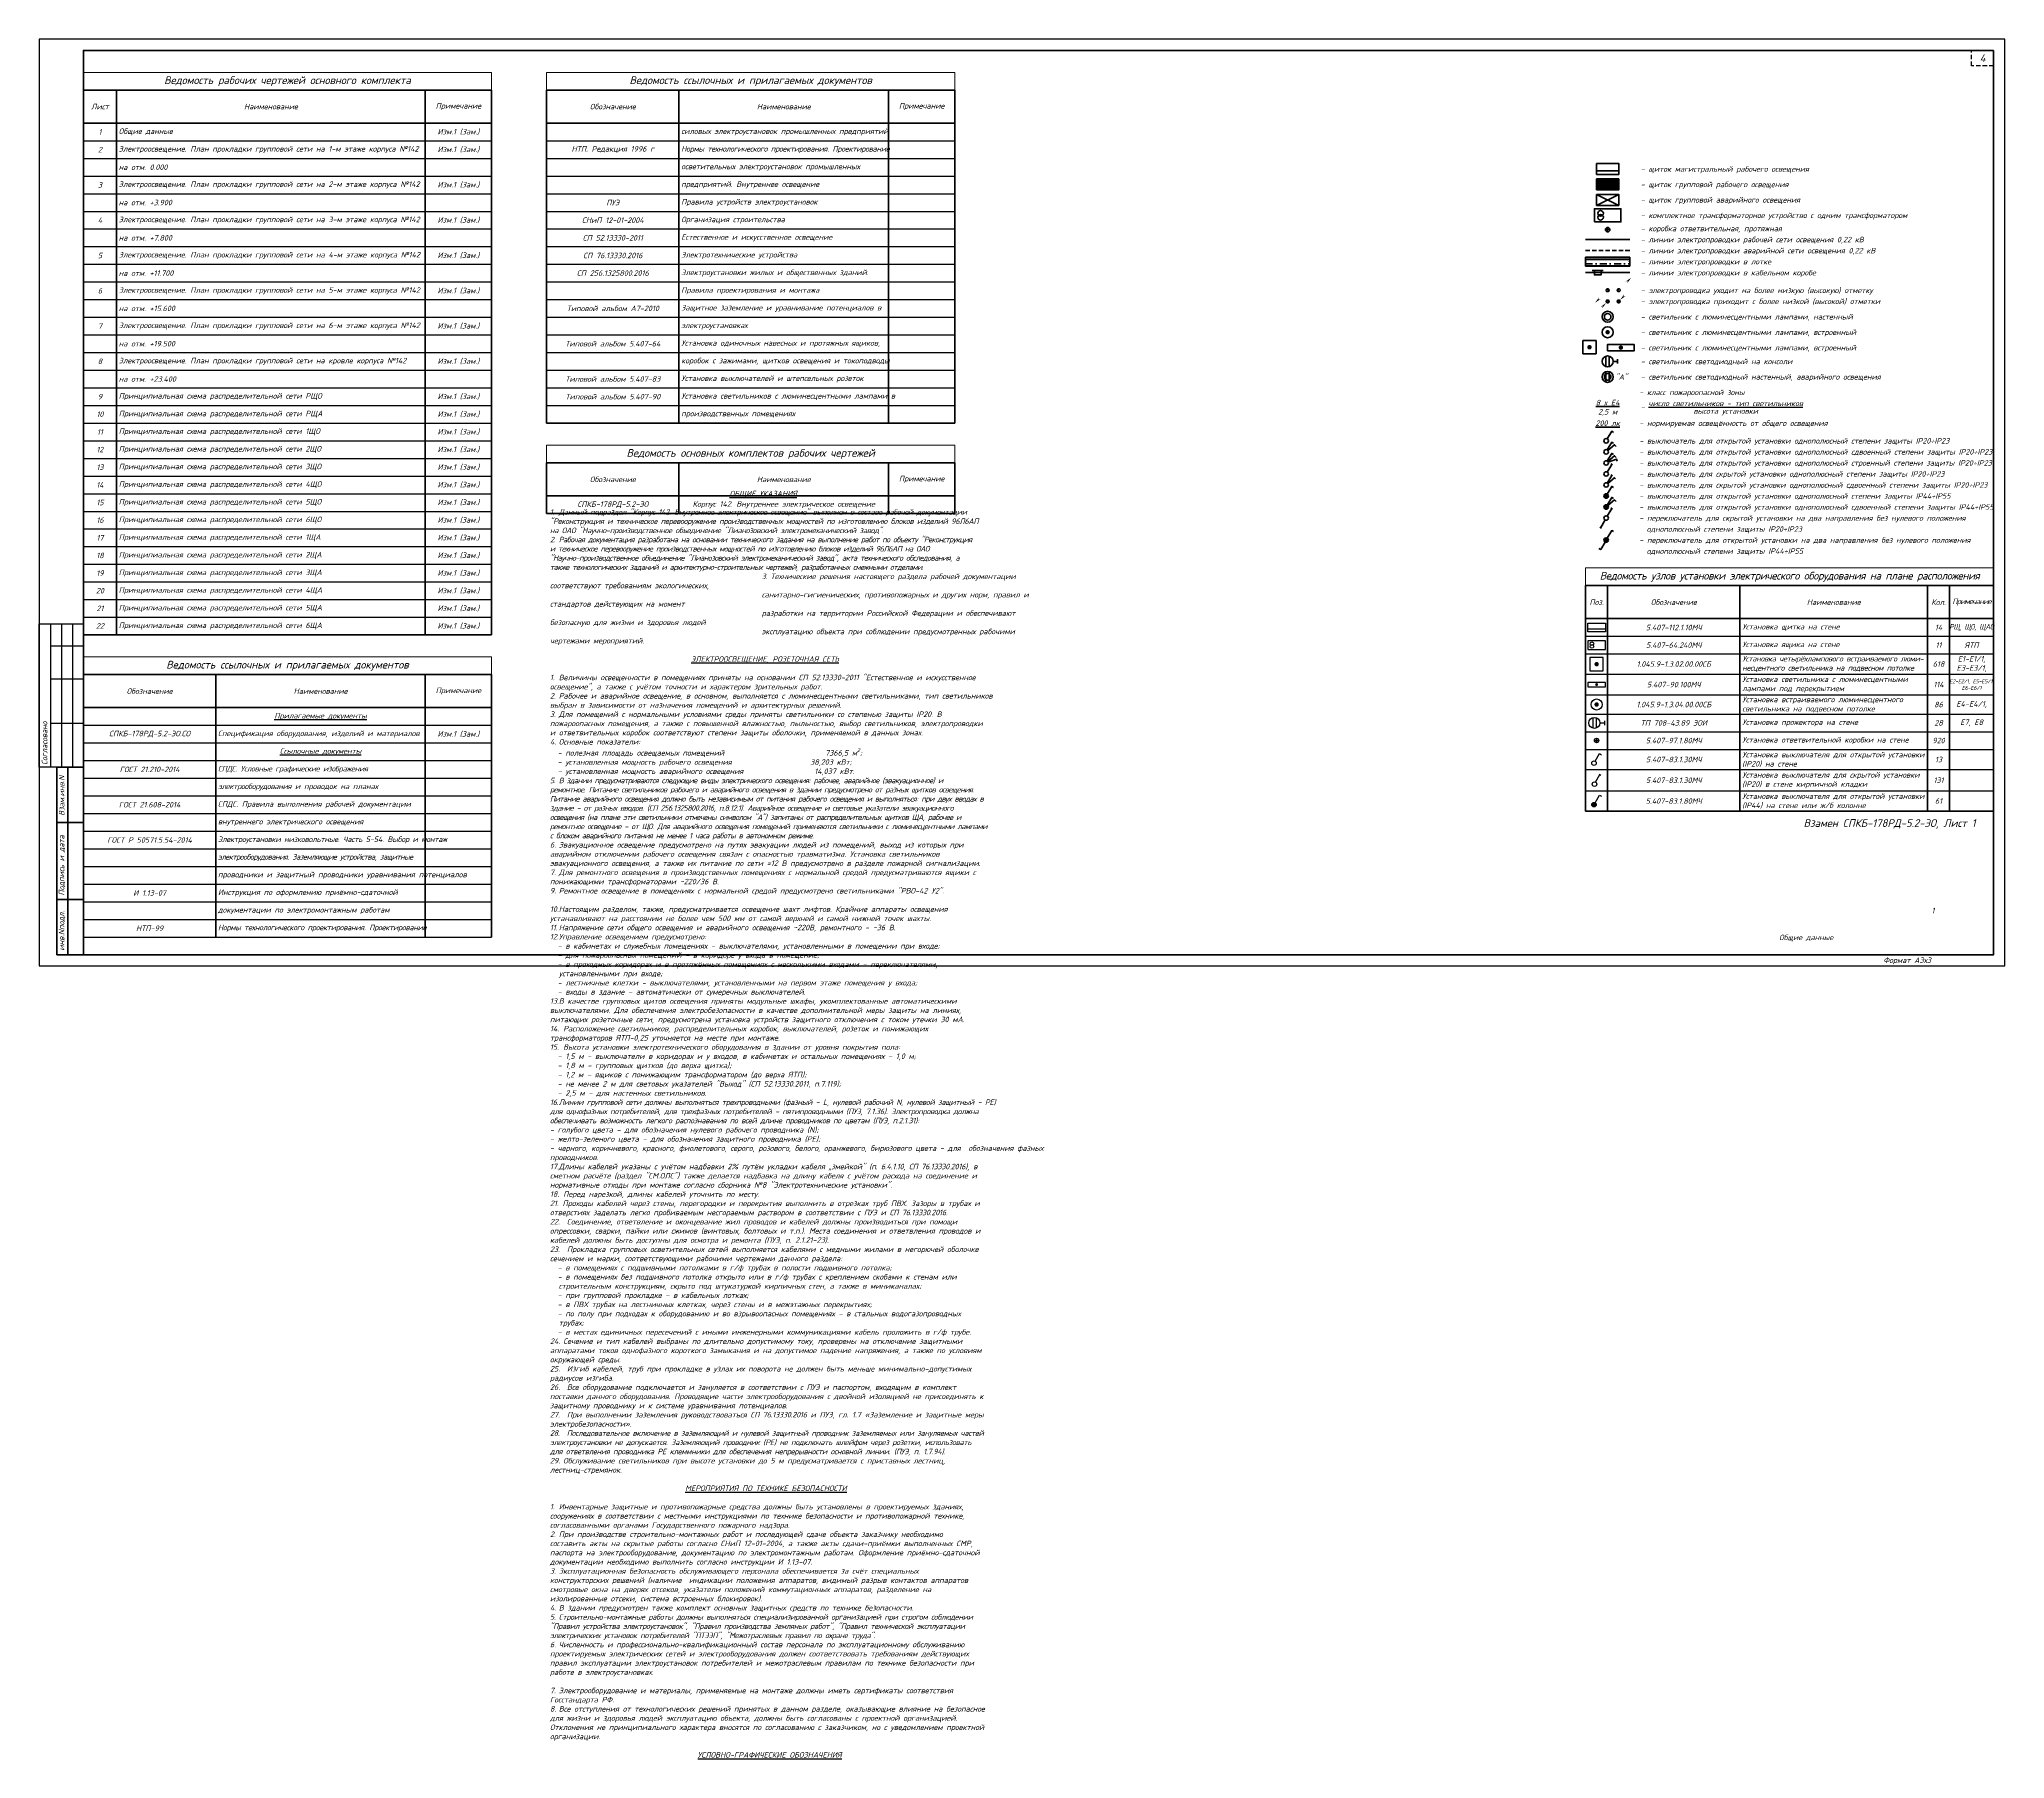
# Model space of a CAD drawing. Header units: millimetres. Extents: x 0 to 891, y -360 to 420.
import ezdxf
from ezdxf.enums import TextEntityAlignment as Align

# ---------------------------------------------------------------- set-up
doc = ezdxf.new("R2010")
doc.units = ezdxf.units.MM
doc.linetypes.add('JIS_02_2.0', pattern=[3, 2, -1])
doc.linetypes.add('штрихпунктирная2', pattern=[12.7, 6.35, -3.175, 0, -3.175])
doc.layers.add('Рамка', color=7, linetype='Continuous')
doc.layers.add('ЭС', color=7, linetype='Continuous')
doc.styles.add('2.5', font='isocpeui.ttf', dxfattribs={"height": 2.5})
doc.styles.add('3.5', font='isocpeui.ttf', dxfattribs={"height": 3.5})

# ---------------------------------------------------------------- blocks, each defined once
blk = doc.blocks.new('*T2')
at = {"layer": 'Defpoints', "color": 8, "linetype": 'ByBlock', "lineweight": 0, "transparency": 16777216}
for p, q in [((0, 0), (185, 0)), ((0, 0), (0, -8)), ((185, 0), (185, -8))]:
    blk.add_line(p, q, dxfattribs=at)
at = {"layer": 'ЭС', "color": 0, "linetype": 'ByBlock', "lineweight": 50, "transparency": 16777216}
for p, q in [((0, -8), (185, -8)), ((0, -8), (0, -255)), ((15, -8), (15, -255)), ((155, -8), (155, -255)), ((185, -8), (185, -255)), ((0, -23), (185, -23)), ((0, -255), (185, -255))]:
    blk.add_line(p, q, dxfattribs=at)
at = {"layer": 'ЭС', "color": 0, "linetype": 'ByBlock', "lineweight": 30, "transparency": 16777216}
for p, q in [((0, -31), (185, -31)), ((0, -39), (185, -39)), ((0, -47), (185, -47)), ((0, -55), (185, -55)), ((0, -63), (185, -63)), ((0, -71), (185, -71)), ((0, -79), (185, -79)), ((0, -87), (185, -87)), ((0, -95), (185, -95)), ((0, -103), (185, -103)), ((0, -111), (185, -111)), ((0, -119), (185, -119)), ((0, -127), (185, -127)), ((0, -135), (185, -135)), ((0, -143), (185, -143)), ((0, -151), (185, -151)), ((0, -159), (185, -159)), ((0, -167), (185, -167)), ((0, -175), (185, -175)), ((0, -183), (185, -183)), ((0, -191), (185, -191)), ((0, -199), (185, -199)), ((0, -207), (185, -207)), ((0, -215), (185, -215)), ((0, -223), (185, -223)), ((0, -231), (185, -231)), ((0, -239), (185, -239)), ((0, -247), (185, -247))]:
    blk.add_line(p, q, dxfattribs=at)
at = {"layer": 'ЭС', "color": 0, "transparency": 16777216}
for s, insert, char_height, width, attachment_point, style in [('{\\fISOCPEUR|b1|i1|c204|p34;Ведомость рабочих чертежей основного комплекта}', (92.5, -4), 3.5, 183, 5, '3.5'), ('Лист', (7.5, -15.5), 2.5, 13, 5, '2.5'), ('Наименование', (85, -15.5), 2.5, 138, 5, '2.5'), ('Примечание', (170, -15.5), 2.5, 28, 5, '2.5'), ('1', (7.5, -27), 2.5, 13, 5, '2.5'), ('Общие данные', (16, -27), 2.5, 138, 4, '2.5'), ('Изм.1 (Зам.)', (170, -27), 2.5, 28, 5, '2.5'), ('2', (7.5, -35), 2.5, 13, 5, '2.5'), ('Электроосвещение. План прокладки групповой сети на 1-м этаже корпуса №142', (16, -35), 2.5, 138, 4, '2.5'), ('Изм.1 (Зам.)', (170, -35), 2.5, 28, 5, '2.5'), ('на отм. 0.000', (16, -43), 2.5, 138, 4, '2.5'), ('3', (7.5, -51), 2.5, 13, 5, '2.5'), ('Электроосвещение. План прокладки групповой сети на 2-м этаже корпуса №142', (16, -51), 2.5, 138, 4, '2.5'), ('Изм.1 (Зам.)', (170, -51), 2.5, 28, 5, '2.5'), ('на отм. +3.900', (16, -59), 2.5, 138, 4, '2.5'), ('4', (7.5, -67), 2.5, 13, 5, '2.5'), ('Электроосвещение. План прокладки групповой сети на 3-м этаже корпуса №142', (16, -67), 2.5, 138, 4, '2.5'), ('Изм.1 (Зам.)', (170, -67), 2.5, 28, 5, '2.5'), ('на отм. +7.800', (16, -75), 2.5, 138, 4, '2.5'), ('5', (7.5, -83), 2.5, 13, 5, '2.5'), ('Электроосвещение. План прокладки групповой сети на 4-м этаже корпуса №142', (16, -83), 2.5, 138, 4, '2.5'), ('Изм.1 (Зам.)', (170, -83), 2.5, 28, 5, '2.5'), ('6', (7.5, -99), 2.5, 13, 5, '2.5'), ('Электроосвещение. План прокладки групповой сети на 5-м этаже корпуса №142', (16, -99), 2.5, 138, 4, '2.5'), ('на отм. +11.700', (16, -91), 2.5, 138, 4, '2.5'), ('Изм.1 (Зам.)', (170, -99), 2.5, 28, 5, '2.5'), ('на отм. +15.600', (16, -107), 2.5, 138, 4, '2.5'), ('7', (7.5, -115), 2.5, 13, 5, '2.5'), ('Электроосвещение. План прокладки групповой сети на 6-м этаже корпуса №142', (16, -115), 2.5, 138, 4, '2.5'), ('Изм.1 (Зам.)', (170, -115), 2.5, 28, 5, '2.5'), ('на отм. +19.500', (16, -123), 2.5, 138, 4, '2.5'), ('8', (7.5, -131), 2.5, 13, 5, '2.5'), ('Электроосвещение. План прокладки групповой сети на кровле корпуса №142', (16, -131), 2.5, 138, 4, '2.5'), ('Изм.1 (Зам.)', (170, -131), 2.5, 28, 5, '2.5'), ('на отм. +23.400', (16, -139), 2.5, 138, 4, '2.5'), ('9', (7.5, -147), 2.5, 13, 5, '2.5'), ('Принципиальная схема распределительной сети РЩО', (16, -147), 2.5, 138, 4, '2.5'), ('Изм.1 (Зам.)', (170, -147), 2.5, 28, 5, '2.5'), ('10', (7.5, -155), 2.5, 13, 5, '2.5'), ('Принципиальная схема распределительной сети РЩА', (16, -155), 2.5, 138, 4, '2.5'), ('Изм.1 (Зам.)', (170, -155), 2.5, 28, 5, '2.5'), ('11', (7.5, -163), 2.5, 13, 5, '2.5'), ('Принципиальная схема распределительной сети 1ЩО', (16, -163), 2.5, 138, 4, '2.5'), ('Изм.1 (Зам.)', (170, -163), 2.5, 28, 5, '2.5'), ('13', (7.5, -179), 2.5, 13, 5, '2.5'), ('12', (7.5, -171), 2.5, 13, 5, '2.5'), ('Принципиальная схема распределительной сети 2ЩО', (16, -171), 2.5, 138, 4, '2.5'), ('Принципиальная схема распределительной сети 3ЩО', (16, -179), 2.5, 138, 4, '2.5'), ('Изм.1 (Зам.)', (170, -171), 2.5, 28, 5, '2.5'), ('Изм.1 (Зам.)', (170, -179), 2.5, 28, 5, '2.5'), ('14', (7.5, -187), 2.5, 13, 5, '2.5'), ('Принципиальная схема распределительной сети 4ЩО', (16, -187), 2.5, 138, 4, '2.5'), ('Изм.1 (Зам.)', (170, -187), 2.5, 28, 5, '2.5'), ('15', (7.5, -195), 2.5, 13, 5, '2.5'), ('Принципиальная схема распределительной сети 5ЩО', (16, -195), 2.5, 138, 4, '2.5'), ('Изм.1 (Зам.)', (170, -195), 2.5, 28, 5, '2.5'), ('16', (7.5, -203), 2.5, 13, 5, '2.5'), ('Принципиальная схема распределительной сети 6ЩО', (16, -203), 2.5, 138, 4, '2.5'), ('Изм.1 (Зам.)', (170, -203), 2.5, 28, 5, '2.5'), ('17', (7.5, -211), 2.5, 13, 5, '2.5'), ('Принципиальная схема распределительной сети 1ЩА', (16, -211), 2.5, 138, 4, '2.5'), ('Изм.1 (Зам.)', (170, -211), 2.5, 28, 5, '2.5'), ('18', (7.5, -219), 2.5, 13, 5, '2.5'), ('Принципиальная схема распределительной сети 2ЩА', (16, -219), 2.5, 138, 4, '2.5'), ('Изм.1 (Зам.)', (170, -219), 2.5, 28, 5, '2.5'), ('19', (7.5, -227), 2.5, 13, 5, '2.5'), ('Принципиальная схема распределительной сети 3ЩА', (16, -227), 2.5, 138, 4, '2.5'), ('Изм.1 (Зам.)', (170, -227), 2.5, 28, 5, '2.5'), ('20', (7.5, -235), 2.5, 13, 5, '2.5'), ('Принципиальная схема распределительной сети 4ЩА', (16, -235), 2.5, 138, 4, '2.5'), ('Изм.1 (Зам.)', (170, -235), 2.5, 28, 5, '2.5'), ('21', (7.5, -243), 2.5, 13, 5, '2.5'), ('Принципиальная схема распределительной сети 5ЩА', (16, -243), 2.5, 138, 4, '2.5'), ('Принципиальная схема распределительной сети 6ЩА', (16, -251), 2.5, 138, 4, '2.5'), ('Изм.1 (Зам.)', (170, -243), 2.5, 28, 5, '2.5'), ('Изм.1 (Зам.)', (170, -251), 2.5, 28, 5, '2.5'), ('22', (7.5, -251), 2.5, 13, 5, '2.5')]:
    blk.add_mtext(s, dxfattribs=dict(at, insert=insert, char_height=char_height, width=width, attachment_point=attachment_point, style=style))
blk = doc.blocks.new('*T3')
at = {"layer": 'Defpoints', "color": 8, "linetype": 'ByBlock', "lineweight": 0, "transparency": 16777216}
for p, q in [((210, 265), (395, 265)), ((210, 265), (210, 257)), ((395, 265), (395, 257)), ((0, 0), (185, 0)), ((0, 0), (0, -8)), ((185, 0), (185, -8))]:
    blk.add_line(p, q, dxfattribs=at)
at = {"layer": 'ЭС', "color": 0, "linetype": 'ByBlock', "lineweight": 50, "transparency": 16777216}
for p, q in [((210, 257), (395, 257)), ((210, 257), (210, 106)), ((270, 257), (270, 106)), ((365, 257), (365, 106)), ((395, 257), (395, 106)), ((210, 106), (395, 106)), ((0, -8), (185, -8)), ((0, -8), (0, -127)), ((60, -8), (60, -127)), ((155, -8), (155, -127)), ((185, -8), (185, -127)), ((0, -23), (185, -23))]:
    blk.add_line(p, q, dxfattribs=at)
at = {"layer": 'ЭС', "color": 0, "linetype": 'ByBlock', "lineweight": 30, "transparency": 16777216}
for p, q in [((210, 242), (395, 242)), ((210, 234), (395, 234)), ((210, 226), (395, 226)), ((210, 218), (395, 218)), ((210, 210), (395, 210)), ((210, 202), (395, 202)), ((210, 194), (395, 194)), ((210, 186), (395, 186)), ((210, 178), (395, 178)), ((210, 170), (395, 170)), ((210, 162), (395, 162)), ((210, 154), (395, 154)), ((210, 146), (395, 146)), ((210, 138), (395, 138)), ((210, 130), (395, 130)), ((210, 122), (395, 122)), ((210, 114), (395, 114)), ((0, -31), (185, -31)), ((0, -39), (185, -39)), ((0, -47), (185, -47)), ((0, -55), (185, -55)), ((0, -63), (185, -63)), ((0, -71), (185, -71)), ((0, -79), (185, -79)), ((0, -87), (185, -87)), ((0, -95), (185, -95)), ((0, -103), (185, -103)), ((0, -111), (185, -111)), ((0, -119), (185, -119)), ((0, -127), (185, -127))]:
    blk.add_line(p, q, dxfattribs=at)
at = {"layer": 'ЭС', "color": 0, "transparency": 16777216}
for s, insert, char_height, width, attachment_point, style in [('{\\fISOCPEUR|b1|i1|c204|p34;Ведомость ссылочных и прилагаемых документов}', (302.5, 261), 3.5, 183, 5, '3.5'), ('Обозначение', (240, 249.5), 2.5, 58, 5, '2.5'), ('Наименование', (317.5, 249.5), 2.5, 93, 5, '2.5'), ('Примечание', (380, 249.5), 2.5, 28, 5, '2.5'), ('{\\C256;силовых электроустановок промышленных предприятий}', (271, 238), 2.5, 93, 4, '2.5'), ('НТП. Редакция 1996 г', (240, 230), 2.5, 58, 5, '2.5'), ('осветительных электроустановок промышленных', (271, 222), 2.5, 93, 4, '2.5'), ('{\\T0.95;\\C256;Нормы технологического проектирования. Проектирование}', (271, 230), 2.5, 93, 4, '2.5'), ('предприятий. Внутреннее освещение', (271, 214), 2.5, 93, 4, '2.5'), ('ПУЭ', (240, 206), 2.5, 58, 5, '2.5'), ('Правила устройств электроустановок', (271, 206), 2.5, 93, 4, '2.5'), ('СНиП 12-01-2004', (240, 198), 2.5, 58, 5, '2.5'), ('Организация строительства', (271, 198), 2.5, 93, 4, '2.5'), ('СП 52.13330-2011', (240, 190), 2.5, 58, 5, '2.5'), ('Естественное и искусственное освещение', (271, 190), 2.5, 93, 4, '2.5'), ('\\A1;{\\C256;СП 76.13330.2016}', (240, 182), 2.5, 58, 5, '2.5'), ('Электротехнические устройства', (271, 182), 2.5, 93, 4, '2.5'), ('СП 256.1325800.2016', (240, 174), 2.5, 58, 5, '2.5'), ('Электроустановки жилых и общественных зданий.', (271, 174), 2.5, 93, 4, '2.5'), ('Правила проектирования и монтажа', (271, 166), 2.5, 93, 4, '2.5'), ('Типовой альбом А7-2010', (240, 158), 2.5, 58, 5, '2.5'), ('Защитное заземление и уравнивание потенциалов в', (271, 158), 2.5, 93, 4, '2.5'), ('Типовой альбом 5.407-64', (240, 142), 2.5, 58, 5, '2.5'), ('электроустановках', (271, 150), 2.5, 93, 4, '2.5'), ('Установка одиночных навесных и протяжных ящиков,', (271, 142), 2.5, 93, 4, '2.5'), ('коробок с зажимами, щитков освещения и токоподводы', (271, 134), 2.5, 93, 4, '2.5'), ('Типовой альбом 5.407-83', (240, 126), 2.5, 58, 5, '2.5'), ('Установка выключателей и штепсельных розеток', (271, 126), 2.5, 93, 4, '2.5'), ('Типовой альбом 5.407-90', (240, 118), 2.5, 58, 5, '2.5'), ('Установка светильников с люминесцентными лампами в', (271, 118), 2.5, 93, 4, '2.5'), ('производственных помещениях', (271, 110), 2.5, 93, 4, '2.5'), ('{\\fISOCPEUR|b1|i1|c204|p34;Ведомость ссылочных и прилагаемых документов}', (92.5, -4), 3.5, 183, 5, '3.5'), ('Обозначение', (30, -15.5), 2.5, 58, 5, '2.5'), ('Наименование', (107.5, -15.5), 2.5, 93, 5, '2.5'), ('Примечание', (170, -15.5), 2.5, 28, 5, '2.5'), ('{\\fISOCPEUR|b1|i1|c204|p34;\\LПрилагаемые документы}', (107.5, -27), 2.5, 93, 5, '2.5'), ('СПКБ-178РД-5.2-ЭО.СО', (30, -35), 2.5, 58, 5, '2.5'), ('Спецификация оборудования, изделий и материалов', (61, -35), 2.5, 93, 4, '2.5'), ('Изм.1 (Зам.)', (170, -35), 2.5, 28, 5, '2.5'), ('{\\fISOCPEUR|b1|i1|c204|p34;\\LСсылочные документы}', (107.5, -43), 2.5, 93, 5, '2.5'), ('ГОСТ 21.210-2014', (30, -51), 2.5, 58, 5, '2.5'), ('{\\T0.95;СПДС. Условные графические изображения}', (61, -51), 2.5, 93, 4, '2.5'), ('{\\T0.95;электрооборудования} и проводок на планах', (61, -59), 2.5, 93, 4, '2.5'), ('ГОСТ 21.608-2014', (30, -67), 2.5, 58, 5, '2.5'), ('СПДС. Правила выполнения рабочей документации', (61, -67), 2.5, 93, 4, '2.5'), ('внутреннего электрического освещения', (61, -75), 2.5, 93, 4, '2.5'), ('ГОСТ Р 50571.5.54-2014', (30, -83), 2.5, 58, 5, '2.5'), ('{\\W0.9;\\T0.95;Электроустановки низковольтные. Часть 5-54. Выбор и монтаж}', (61, -83), 2.5, 93, 4, '2.5'), ('{\\T0.9;электрооборудования. Заземляющие устройства, защитные}', (61, -91), 2.5, 93, 4, '2.5'), ('{\\W0.9;проводники и защитный проводники уравнивания потенциалов}', (61, -99), 2.5, 93, 4, '2.5'), ('И 1.13-07', (30, -107), 2.5, 58, 5, '2.5'), ('Инструкция по оформлению приёмно-сдаточной', (61, -107), 2.5, 93, 4, '2.5'), ('документации по электромонтажным работам', (61, -115), 2.5, 93, 4, '2.5'), ('{\\C256;НТП-99}', (30, -123), 2.5, 58, 5, '2.5'), ('{\\T0.95;\\C256;Нормы технологического проектирования. Проектирование}', (61, -123), 2.5, 93, 4, '2.5')]:
    blk.add_mtext(s, dxfattribs=dict(at, insert=insert, char_height=char_height, width=width, attachment_point=attachment_point, style=style))
blk = doc.blocks.new('*T4')
at = {"layer": 'Defpoints', "color": 8, "linetype": 'ByBlock', "lineweight": 0, "transparency": 16777216}
for p, q in [((0, 0), (185, 0)), ((0, 0), (0, -8)), ((185, 0), (185, -8))]:
    blk.add_line(p, q, dxfattribs=at)
at = {"layer": 'ЭС', "color": 0, "linetype": 'ByBlock', "lineweight": 50, "transparency": 16777216}
for p, q in [((0, -8), (185, -8)), ((0, -8), (0, -31)), ((60, -8), (60, -31)), ((155, -8), (155, -31)), ((185, -8), (185, -31)), ((0, -23), (185, -23)), ((0, -31), (185, -31))]:
    blk.add_line(p, q, dxfattribs=at)
at = {"layer": 'ЭС', "color": 0, "transparency": 16777216, "attachment_point": 5}
for s, insert, char_height, width, style in [('{\\fISOCPEUR|b1|i1|c204|p34;Ведомость основных комплектов рабочих чертежей}', (92.5, -4), 3.5, 183, '3.5'), ('Обозначение', (30, -15.5), 2.5, 58, '2.5'), ('Наименование', (107.5, -15.5), 2.5, 93, '2.5'), ('Примечание', (170, -15.5), 2.5, 28, '2.5'), ('СПКБ-178РД-5.2-ЭО', (30, -27), 2.5, 58, '2.5'), ('Корпус 142. Внутреннее электрическое освещение', (107.5, -27), 2.5, 93, '2.5')]:
    blk.add_mtext(s, dxfattribs=dict(at, insert=insert, char_height=char_height, width=width, style=style))
blk = doc.blocks.new('Щиток групповой рабочего освещения')
at = {"linetype": 'ByBlock', "lineweight": -2}
h = blk.add_hatch(color=0, dxfattribs=at)
h.dxf.hatch_style = 1
h.paths.add_polyline_path([(-5, 2.5), (-5, -2.5), (5, -2.5), (5, 2.5)])
at = {"color": 0, "linetype": 'ByBlock', "lineweight": -2}
blk.add_lwpolyline([(-5, -2.5), (5, -2.5), (5, 2.5), (-5, 2.5)], close=True, dxfattribs=at)
blk = doc.blocks.new('Щиток групповой аварийного освещения')
at = {"color": 0, "linetype": 'ByBlock', "lineweight": -2}
blk.add_lwpolyline([(-5, 2.5), (5, 2.5), (5, -2.5), (-5, -2.5)], close=True, dxfattribs=at)
for points in [[(-5, 2.5), (5, -2.5)], [(5, 2.5), (-5, -2.5)]]:
    blk.add_lwpolyline(points, dxfattribs=at)
blk = doc.blocks.new('Щиток магистральный рабочего освещения')
at = {"color": 0, "linetype": 'ByBlock', "lineweight": -2}
blk.add_line((-5, -0.83), (5, -0.83), dxfattribs=at)
blk.add_lwpolyline([(-5, 2.5), (5, 2.5), (5, -2.5), (-5, -2.5)], close=True, dxfattribs=at)
blk = doc.blocks.new('Комплектное трансформаторное устройство с одним трансформатором')
at = {"color": 0, "lineweight": -2}
blk.add_lwpolyline([(-6, -3), (6, -3), (6, 3), (-6, 3)], close=True, dxfattribs=at)
for centre in [(-3.2, 0.9), (-3.2, -0.9)]:
    blk.add_circle(centre, 1.25, dxfattribs=at)
blk = doc.blocks.new('Коробка ответвительная')
at = {"color": 0, "linetype": 'ByBlock', "lineweight": -2}
for points in [[(-1, 0), (1, 0)], [(0, 1), (0, -1)]]:
    blk.add_lwpolyline(points, dxfattribs=at)
blk.add_circle((0, 0), 1, dxfattribs=at)
blk = doc.blocks.new('*U28')
at = {"color": 0, "linetype": 'ByBlock', "lineweight": -2}
for p, q in [((-201, 0), (-201, -29)), ((-201, 0), (-200, 0)), ((-200, 0), (-200, -29)), ((-200, 0), (-199, 0)), ((-199, 0), (199, 0)), ((199, 0), (200, 0)), ((200, 0), (200, -29)), ((200, 0), (201, 0)), ((201, 0), (201, -29)), ((-200, -31), (-200, -2000)), ((-190, -31), (-200, -31)), ((-200, -2000), (-200, -31)), ((-190, -2000), (-190, -31)), ((190, -31), (190, -2000)), ((200, -31), (190, -31)), ((200, -2000), (200, -31)), ((200, -2000), (200, -31)), ((-190, -2000), (-200, -2000)), ((190, -2000), (-190, -2000)), ((200, -2000), (190, -2000))]:
    blk.add_line(p, q, dxfattribs=at)
for centre in [(0, -15), (0, -1985)]:
    blk.add_circle(centre, 3.5, dxfattribs=at)
for centre, radius, start, end in [((-199, -29), 1.75, 180, 233.1301), ((-199, -29), 0.75, 180, 233.1301), ((-201, -31), 0.75, 0, 53.1301), ((-201, -31), 1.75, 0, 53.1301), ((201, -31), 1.75, 126.8699, 180), ((199, -29), 0.75, 306.8699, 360), ((199, -29), 1.75, 306.8699, 360), ((201, -31), 0.75, 126.8699, 180)]:
    blk.add_arc(centre, radius, start, end, dxfattribs=at)
blk = doc.blocks.new('Кабельный короб')
at = {"color": 0, "linetype": 'ByBlock', "lineweight": -2}
blk.add_line((-2.5, 1), (2.5, 1), dxfattribs=at)
blk.add_lwpolyline([(-1.5, 1), (-1.5, -1), (1.5, -1), (1.5, 1)], close=True, dxfattribs=at)
blk = doc.blocks.new('Проводка уходит на более высокую (низкую) отметку')
at = {"color": 0, "linetype": 'ByBlock', "lineweight": -2}
blk.add_lwpolyline([(0.5, 0.02, 1, 1, 1), (-0.5, 0.02, 1, 1, 1), (0.5, 0.02, 1, 1, -1.077739), (0, 0.02, 0, 0, 0), (5.66, 5.68, 0, 0.38, 0), (4.07, 4.33, 0.38, 0, 0), (3.2, 3.95, 0, 0, 0), (4.07, 4.33, 0, 0, 0), (5.66, 5.68, 0, 0.38, 0), (4.31, 4.09, 0.38, 0, 0), (3.94, 3.22, 0, 0, 0)], format="xyseb", dxfattribs=at)
blk = doc.blocks.new('Проводка приходит с более высокой (низкой) отметки')
at = {"color": 0, "linetype": 'ByBlock', "lineweight": -2}
blk.add_lwpolyline([(-5.66, -5.66, 0, 0, 0), (-0.71, -0.71, 0, 0.38, 0), (-2.05, -2.3, 0.38, 0, 0), (-2.43, -3.16, 0, 0, 0), (-2.05, -2.3, 0, 0, 0), (-2.3, -2.05, 0.38, 0, 0), (-3.16, -2.43, 0, 0, 0), (-2.3, -2.05, 0.38, 0, 0), (-0.71, -0.71, 0, 0, 0), (-0.35, -0.35, 1, 1, -0.198912), (-0.5, 0, 1, 1, -1), (0.5, 0, 1, 1, -0.668179), (-0.35, -0.35, 0, 0, 0)], format="xyseb", dxfattribs=at)
blk = doc.blocks.new('Светильник с лампами накаливания встроенный')
at = {"color": 0, "linetype": 'ByBlock', "lineweight": -2, "const_width": 1}
blk.add_lwpolyline([(-0.5, 0, 1), (0.5, 0, 1)], format="xyb", close=True, dxfattribs=at)
at = {"color": 0, "linetype": 'ByBlock', "lineweight": -2}
blk.add_circle((0, 0), 2.5, dxfattribs=at)
blk = doc.blocks.new('Светильник с лампами накаливания настенный')
at = {"color": 0, "linetype": 'ByBlock', "lineweight": -2}
for radius in [2.5, 1.5]:
    blk.add_circle((0, 0), radius, dxfattribs=at)
blk = doc.blocks.new('Светильник с люминесцентными лампами встроенный')
at = {"color": 0, "linetype": 'ByBlock', "lineweight": -2}
blk.add_lwpolyline([(-6, -1.5), (6, -1.5), (6, 1.5), (-6, 1.5)], close=True, dxfattribs=at)
at = {"color": 0, "linetype": 'ByBlock', "lineweight": -2, "const_width": 1}
blk.add_lwpolyline([(-0.5, 0, -1), (0.5, 0, -1)], format="xyb", close=True, dxfattribs=at)
blk = doc.blocks.new('Светильник с люминесцентными лампами встроенный 600х600')
at = {"color": 0, "linetype": 'ByBlock', "lineweight": -2}
blk.add_lwpolyline([(-3, -2.95), (3, -2.95), (3, 3.05), (-3, 3.05)], close=True, dxfattribs=at)
at = {"color": 0, "linetype": 'ByBlock', "lineweight": -2, "const_width": 1}
blk.add_lwpolyline([(-0.5, 0, -1), (0.5, 0, -1)], format="xyb", close=True, dxfattribs=at)
blk = doc.blocks.new('Выключатель для открытой установки однополюсный степени защиты IP20÷IP23')
at = {"color": 0, "linetype": 'ByBlock', "lineweight": -2}
blk.add_lwpolyline([(0.5, 0.87), (2.5, 4.33), (3.37, 3.83)], dxfattribs=at)
blk.add_circle((0, 0), 1, dxfattribs=at)
at = {"style": '2.5'}
blk.add_attdef('1', text='', height=2.5, dxfattribs=at).set_placement((3.5, 6.06), align=Align.MIDDLE_CENTER)
blk = doc.blocks.new('Выключатель для открытой установки однополюсный степени защиты IP44÷IP55')
at = {"color": 0, "linetype": 'ByBlock', "lineweight": -2, "const_width": 1}
blk.add_lwpolyline([(-0.5, 0, 1), (0.5, 0, 1)], format="xyb", close=True, dxfattribs=at)
at = {"color": 0, "linetype": 'ByBlock', "lineweight": -2}
blk.add_lwpolyline([(0.5, 0.87), (2.5, 4.33), (3.37, 3.83)], dxfattribs=at)
blk.add_circle((0, 0), 1, dxfattribs=at)
at = {"style": '2.5'}
blk.add_attdef('1', text='', height=2.5, dxfattribs=at).set_placement((3.5, 6.06), align=Align.MIDDLE_CENTER)
blk = doc.blocks.new('Выключатель для открытой установки однополюсный сдвоенный степени защиты IP44÷IP55')
at = {"color": 0, "linetype": 'ByBlock', "lineweight": -2, "const_width": 1}
blk.add_lwpolyline([(-0.5, 0, 1), (0.5, 0, 1)], format="xyb", close=True, dxfattribs=at)
at = {"color": 0, "linetype": 'ByBlock', "lineweight": -2}
for points in [[(0.5, 0.87), (2.5, 4.33), (3.37, 3.83)], [(0.77, 0.64), (3.83, 3.21), (4.47, 2.45)]]:
    blk.add_lwpolyline(points, dxfattribs=at)
blk.add_circle((0, 0), 1, dxfattribs=at)
at = {"style": '2.5'}
for tag, p in [('1', (3.5, 6.06)), ('2', (5.36, 4.5))]:
    blk.add_attdef(tag, text='', height=2.5, dxfattribs=at).set_placement(p, align=Align.MIDDLE_CENTER)
blk = doc.blocks.new('Переключатель на два направления без нулевого положения однополюсный степени защиты IP44÷IP55')
at = {"color": 0, "linetype": 'ByBlock', "lineweight": -2, "const_width": 1}
blk.add_lwpolyline([(-0.5, 0, 1), (0.5, 0, 1)], format="xyb", close=True, dxfattribs=at)
at = {"color": 0, "linetype": 'ByBlock', "lineweight": -2}
for points in [[(0.5, 0.87), (2.5, 4.33), (3.37, 3.83)], [(-3.37, -3.83), (-2.5, -4.33), (-0.5, -0.87)]]:
    blk.add_lwpolyline(points, dxfattribs=at)
blk.add_circle((0, 0), 1, dxfattribs=at)
at = {"style": '2.5'}
blk.add_attdef('1', text='', height=2.5, dxfattribs=at).set_placement((3.5, 6.06), align=Align.MIDDLE_CENTER)
blk = doc.blocks.new('Выключатель для открытой установки однополюсный сдвоенный степени защиты IP20÷IP23')
at = {"color": 0, "linetype": 'ByBlock', "lineweight": -2}
for points in [[(0.5, 0.87), (2.5, 4.33), (3.37, 3.83)], [(0.77, 0.64), (3.83, 3.21), (4.47, 2.45)]]:
    blk.add_lwpolyline(points, dxfattribs=at)
blk.add_circle((0, 0), 1, dxfattribs=at)
at = {"style": '2.5'}
for tag, p in [('1', (3.5, 6.06)), ('2', (5.36, 4.5))]:
    blk.add_attdef(tag, text='', height=2.5, dxfattribs=at).set_placement(p, align=Align.MIDDLE_CENTER)
blk = doc.blocks.new('Выключатель для открытой установки однополюсный строенный степени защиты IP20÷IP23')
at = {"color": 0, "linetype": 'ByBlock', "lineweight": -2}
for points in [[(0.5, 0.87), (2.5, 4.33), (3.37, 3.83)], [(0.77, 0.64), (3.83, 3.21), (4.47, 2.45)], [(0.94, 0.34), (4.7, 1.71), (5.04, 0.77)]]:
    blk.add_lwpolyline(points, dxfattribs=at)
blk.add_circle((0, 0), 1, dxfattribs=at)
at = {"style": '2.5'}
for tag, p in [('1', (3.5, 6.06)), ('2', (5.36, 4.5)), ('3', (6.58, 2.39))]:
    blk.add_attdef(tag, text='', height=2.5, dxfattribs=at).set_placement(p, align=Align.MIDDLE_CENTER)
blk = doc.blocks.new('EL_LIGHTING_05LED_K')
at = {"color": 0, "linetype": 'ByBlock', "lineweight": -2}
for points in [[(-3.25, 2.38), (-3.25, -2.38)], [(-1.75, 2.38), (-1.75, -2.38)], [(0, 0), (2, 0)], [(2, 1), (2, -1)]]:
    blk.add_lwpolyline(points, dxfattribs=at)
blk.add_circle((-2.5, 0), 2.5, dxfattribs=at)
blk = doc.blocks.new('EL_LIGHTING_03LED')
at = {"color": 0, "linetype": 'ByBlock', "lineweight": -2}
for points in [[(-0.75, 2.38), (-0.75, -2.38)], [(0.75, 2.38), (0.75, -2.38)]]:
    blk.add_lwpolyline(points, dxfattribs=at)
for radius in [2.5, 1.5]:
    blk.add_circle((0, 0), radius, dxfattribs=at)
blk = doc.blocks.new('Переключатель для скрытой установки на два направления без нулевого положения однополюсный степени защиты IP20÷IP23')
at = {"color": 0, "linetype": 'ByBlock', "lineweight": -2}
for points in [[(0.5, 0.87), (2.5, 4.33)], [(2.07, 4.58), (2.93, 4.08)], [(-2.07, -4.58), (-2.93, -4.08)], [(-0.5, -0.87), (-2.5, -4.33)]]:
    blk.add_lwpolyline(points, dxfattribs=at)
blk.add_circle((0, 0), 1, dxfattribs=at)
at = {"style": '2.5'}
blk.add_attdef('1', text='', height=2.5, dxfattribs=at).set_placement((3.5, 6.06), align=Align.MIDDLE_CENTER)
blk = doc.blocks.new('Выключатель для скрытой установки однополюсный сдвоенный степени защиты IP20÷IP23')
at = {"color": 0, "linetype": 'ByBlock', "lineweight": -2}
for p, q in [((0.5, 0.87), (2.5, 4.33)), ((0.77, 0.64), (3.83, 3.21)), ((2.07, 4.58), (2.93, 4.08)), ((3.51, 3.6), (4.15, 2.83))]:
    blk.add_line(p, q, dxfattribs=at)
blk.add_circle((0, 0), 1, dxfattribs=at)
at = {"style": '2.5'}
for tag, p in [('1', (3.5, 6.06)), ('2', (5.36, 4.5))]:
    blk.add_attdef(tag, text='', height=2.5, dxfattribs=at).set_placement(p, align=Align.MIDDLE_CENTER)
blk = doc.blocks.new('Выключатель для скрытой установки однополюсный степени защиты IP20÷IP23')
at = {"color": 0, "linetype": 'ByBlock', "lineweight": -2}
for p, q in [((0.5, 0.87), (2.5, 4.33)), ((2.07, 4.58), (2.93, 4.08))]:
    blk.add_line(p, q, dxfattribs=at)
blk.add_circle((0, 0), 1, dxfattribs=at)
at = {"style": '2.5'}
blk.add_attdef('1', text='', height=2.5, dxfattribs=at).set_placement((3.5, 6.06), align=Align.MIDDLE_CENTER)
blk = doc.blocks.new('*T46')
at = {"layer": 'Defpoints', "color": 8, "linetype": 'ByBlock', "lineweight": 0, "transparency": 16777216}
for p, q in [((0, 0), (185, 0)), ((0, 0), (0, -8)), ((185, 0), (185, -8))]:
    blk.add_line(p, q, dxfattribs=at)
at = {"layer": 'ЭС', "color": 0, "linetype": 'ByBlock', "lineweight": 50, "transparency": 16777216}
for p, q in [((0, -8), (185, -8)), ((0, -8), (0, -110.25)), ((10, -8), (10, -110.25)), ((70, -8), (70, -110.25)), ((155, -8), (155, -110.25)), ((165, -8), (165, -110.25)), ((185, -8), (185, -110.25)), ((0, -23), (185, -23)), ((0, -110.25), (185, -110.25))]:
    blk.add_line(p, q, dxfattribs=at)
at = {"layer": 'ЭС', "color": 0, "linetype": 'ByBlock', "lineweight": 30, "transparency": 16777216}
for p, q in [((0, -31), (185, -31)), ((0, -39), (185, -39)), ((0, -48.17), (185, -48.17)), ((0, -57.58), (185, -57.58)), ((0, -66.25), (185, -66.25)), ((0, -74.25), (185, -74.25)), ((0, -82.25), (185, -82.25)), ((0, -91.42), (185, -91.42)), ((0, -101.09), (185, -101.09))]:
    blk.add_line(p, q, dxfattribs=at)
at = {"layer": 'ЭС', "color": 5, "transparency": 16777216}
for name, p, xscale, yscale, zscale in [('Щиток магистральный рабочего освещения', (5, -27), 0.8, 0.8, 0.8), ('Комплектное трансформаторное устройство с одним трансформатором', (5, -35, 0), 0.6666666666666666, 0.6666666666666666, 0.6666666666666666), ('Светильник с люминесцентными лампами встроенный', (5, -52.88, 0), 0.6666666666666666, 0.6666666666666666, 0.6666666666666666)]:
    blk.add_blockref(name, p, dxfattribs=dict(at, xscale=xscale, yscale=yscale, zscale=zscale))
at = {"layer": 'ЭС', "color": 1, "transparency": 16777216}
for name, p in [('Светильник с люминесцентными лампами встроенный 600х600', (5, -43.63, 0)), ('EL_LIGHTING_05LED_K', (6.5, -70.25, 0)), ('Коробка ответвительная', (5, -78.25, 0)), ('Выключатель для скрытой установки однополюсный степени защиты IP20÷IP23', (4.03, -98.04, 0))]:
    blk.add_blockref(name, p, dxfattribs=at)
at = {"layer": 'ЭС', "color": 5, "transparency": 16777216}
for name, p in [('Светильник с лампами накаливания встроенный', (5, -61.92, 0)), ('Выключатель для открытой установки однополюсный степени защиты IP20÷IP23', (3.82, -88.5, 0)), ('Выключатель для открытой установки однополюсный степени защиты IP44÷IP55', (3.82, -107.33, 0))]:
    blk.add_blockref(name, p, dxfattribs=at)
at = {"layer": 'ЭС', "color": 0, "transparency": 16777216}
for s, insert, char_height, width, attachment_point, style in [('{\\fISOCPEUR|b1|i1|c204|p34;\\T0.95;Ведомость узлов установки электрического оборудования на плане расположения}', (92.5, -4), 3.5, 183, 5, '3.5'), ('Поз.', (5, -15.5), 2.5, 8, 5, '2.5'), ('Обозначение', (40, -15.5), 2.5, 58, 5, '2.5'), ('Наименование', (112.5, -15.5), 2.5, 83, 5, '2.5'), ('Кол.', (160, -15.5), 2.5, 8, 5, '2.5'), ('{\\T0.85;Примечание}', (175, -15.5), 2.5, 18, 5, '2.5'), ('5.407-112.1.10МЧ', (40, -27), 2.5, 58, 5, '2.5'), ('Установка щитка на стене', (71, -27), 2.5, 83, 4, '2.5'), ('14', (160, -27), 2.5, 8, 5, '2.5'), ('{\\W0.8;\\T0.95;РЩ, ЩО, ЩАО}', (175, -27), 2.5, 18, 5, '2.5'), ('5.407-64.240МЧ', (40, -35), 2.5, 58, 5, '2.5'), ('Установка ящика на стене', (71, -35), 2.5, 83, 4, '2.5'), ('11', (160, -35), 2.5, 8, 5, '2.5'), ('ЯТП', (175, -35), 2.5, 18, 5, '2.5'), ('1.045.9-1.3.02.00.00СБ', (40, -43.58), 2.5, 58, 5, '2.5'), ('{\\T0.95;Установка четырёхлампового встраиваемого люми- несцентного светильника на подвесном потолке}', (71, -43.58), 2.5, 83, 4, '2.5'), ('618', (160, -43.58), 2.5, 8, 5, '2.5'), ('Е1-Е1/1, Е3-Е3/1,', (175, -43.58), 2.5, 18, 5, '2.5'), ('5.407-90.100МЧ', (40, -52.88), 2.5, 58, 5, '2.5'), ('Установка светильника с люминесцентными лампами под перекрытием', (71, -52.88), 2.5, 83, 4, '2.5'), ('114', (160, -52.88), 2.5, 8, 5, '2.5'), ('{\\W0.9;\\T0.95;Е2-Е2/1, Е5-Е5/1, Е6-Е6/1}', (175, -52.88), 1.8, 18, 5, '2.5'), ('1.045.9-1.3.04.00.00СБ', (40, -61.92), 2.5, 58, 5, '2.5'), ('Установка встраиваемого люминесцентного светильника на подвесном потолке', (71, -61.92), 2.5, 83, 4, '2.5'), ('86', (160, -61.92), 2.5, 8, 5, '2.5'), ('Е4-Е4/1,', (175, -61.92), 2.5, 18, 5, '2.5'), ('ТП 708-43.89 ЭОИ', (40, -70.25), 2.5, 58, 5, '2.5'), ('Установка прожектора на стене', (71, -70.25), 2.5, 83, 4, '2.5'), ('28', (160, -70.25), 2.5, 8, 5, '2.5'), ('Е7, Е8', (175, -70.25), 2.5, 18, 5, '2.5'), ('5.407-97.1.80МЧ', (40, -78.25), 2.5, 58, 5, '2.5'), ('Установка ответвительной коробки на стене', (71, -78.25), 2.5, 83, 4, '2.5'), ('920', (160, -78.25), 2.5, 8, 5, '2.5'), ('5.407-83.1.30МЧ', (40, -86.84), 2.5, 58, 5, '2.5'), ('Установка выключателя для открытой установки (IP20) на стене', (71, -86.84), 2.5, 83, 4, '2.5'), ('13', (160, -86.84), 2.5, 8, 5, '2.5'), ('5.407-83.1.30МЧ', (40, -96.25), 2.5, 58, 5, '2.5'), ('Установка выключателя для скрытой установки (IP20) в стене кирпичной кладки', (71, -96.25), 2.5, 83, 4, '2.5'), ('131', (160, -96.25), 2.5, 8, 5, '2.5'), ('5.407-83.1.80МЧ', (40, -105.67), 2.5, 58, 5, '2.5'), ('Установка выключателя для открытой установки (IP44) на стене или ж/б колонне', (71, -105.67), 2.5, 83, 4, '2.5'), ('61', (160, -105.67), 2.5, 8, 5, '2.5')]:
    blk.add_mtext(s, dxfattribs=dict(at, insert=insert, char_height=char_height, width=width, attachment_point=attachment_point, style=style))
blk = doc.blocks.new('*T49')
at = {"layer": 'Defpoints', "color": 8, "linetype": 'ByBlock', "lineweight": 0, "transparency": 16777216}
for p, q in [((0, 0), (185, 0)), ((0, 0), (0, -8)), ((185, 0), (185, -8))]:
    blk.add_line(p, q, dxfattribs=at)
at = {"layer": 'ЭС', "color": 0, "linetype": 'ByBlock', "lineweight": 50, "transparency": 16777216}
for p, q in [((0, -8), (185, -8)), ((0, -8), (0, -159)), ((60, -8), (60, -159)), ((155, -8), (155, -159)), ((185, -8), (185, -159)), ((0, -23), (185, -23)), ((0, -159), (185, -159))]:
    blk.add_line(p, q, dxfattribs=at)
at = {"layer": 'ЭС', "color": 0, "linetype": 'ByBlock', "lineweight": 30, "transparency": 16777216}
for p, q in [((0, -31), (185, -31)), ((0, -39), (185, -39)), ((0, -47), (185, -47)), ((0, -55), (185, -55)), ((0, -63), (185, -63)), ((0, -71), (185, -71)), ((0, -79), (185, -79)), ((0, -87), (185, -87)), ((0, -95), (185, -95)), ((0, -103), (185, -103)), ((0, -111), (185, -111)), ((0, -119), (185, -119)), ((0, -127), (185, -127)), ((0, -135), (185, -135)), ((0, -143), (185, -143)), ((0, -151), (185, -151))]:
    blk.add_line(p, q, dxfattribs=at)
at = {"layer": 'ЭС', "color": 0, "transparency": 16777216}
for s, insert, char_height, width, attachment_point, style in [('{\\fISOCPEUR|b1|i1|c204|p34;Ведомость ссылочных и прилагаемых документов}', (92.5, -4), 3.5, 183, 5, '3.5'), ('Обозначение', (30, -15.5), 2.5, 58, 5, '2.5'), ('Наименование', (107.5, -15.5), 2.5, 93, 5, '2.5'), ('Примечание', (170, -15.5), 2.5, 28, 5, '2.5'), ('{\\C256;силовых электроустановок промышленных предприятий}', (61, -27), 2.5, 93, 4, '2.5'), ('НТП. Редакция 1996 г', (30, -35), 2.5, 58, 5, '2.5'), ('{\\T0.95;\\C256;Нормы технологического проектирования. Проектирование}', (61, -35), 2.5, 93, 4, '2.5'), ('осветительных электроустановок промышленных', (61, -43), 2.5, 93, 4, '2.5'), ('предприятий. Внутреннее освещение', (61, -51), 2.5, 93, 4, '2.5'), ('ПУЭ', (30, -59), 2.5, 58, 5, '2.5'), ('Правила устройств электроустановок', (61, -59), 2.5, 93, 4, '2.5'), ('СНиП 12-01-2004', (30, -67), 2.5, 58, 5, '2.5'), ('Организация строительства', (61, -67), 2.5, 93, 4, '2.5'), ('СП 52.13330-2011', (30, -75), 2.5, 58, 5, '2.5'), ('Естественное и искусственное освещение', (61, -75), 2.5, 93, 4, '2.5'), ('\\A1;{\\C256;СП 76.13330.2016}', (30, -83), 2.5, 58, 5, '2.5'), ('Электротехнические устройства', (61, -83), 2.5, 93, 4, '2.5'), ('СП 256.1325800.2016', (30, -91), 2.5, 58, 5, '2.5'), ('Электроустановки жилых и общественных зданий.', (61, -91), 2.5, 93, 4, '2.5'), ('Правила проектирования и монтажа', (61, -99), 2.5, 93, 4, '2.5'), ('Типовой альбом А7-2010', (30, -107), 2.5, 58, 5, '2.5'), ('Защитное заземление и уравнивание потенциалов в', (61, -107), 2.5, 93, 4, '2.5'), ('электроустановках', (61, -115), 2.5, 93, 4, '2.5'), ('Типовой альбом 5.407-64', (30, -123), 2.5, 58, 5, '2.5'), ('Установка одиночных навесных и протяжных ящиков,', (61, -123), 2.5, 93, 4, '2.5'), ('коробок с зажимами, щитков освещения и токоподводы', (61, -131), 2.5, 93, 4, '2.5'), ('Типовой альбом 5.407-83', (30, -139), 2.5, 58, 5, '2.5'), ('Установка выключателей и штепсельных розеток', (61, -139), 2.5, 93, 4, '2.5'), ('Типовой альбом 5.407-90', (30, -147), 2.5, 58, 5, '2.5'), ('Установка светильников с люминесцентными лампами в', (61, -147), 2.5, 93, 4, '2.5'), ('производственных помещениях', (61, -155), 2.5, 93, 4, '2.5')]:
    blk.add_mtext(s, dxfattribs=dict(at, insert=insert, char_height=char_height, width=width, attachment_point=attachment_point, style=style))

msp = doc.modelspace()

# ---------------------------------------------------------------- linework, layer by layer
at = {"layer": 'Рамка', "lineweight": 30}
msp.add_lwpolyline([(891, 420), (0, 420), (0, 0), (891, 0)], close=True, dxfattribs=at)
at = {"layer": 'Рамка', "lineweight": 50}
msp.add_lwpolyline([(886, 415), (20, 415), (20, 5), (886, 5)], close=True, dxfattribs=at)
at = {"layer": 'Рамка', "linetype": 'JIS_02_2.0'}
msp.add_lwpolyline([(876, 415), (886, 415), (886, 408), (876, 408)], close=True, dxfattribs=at)
at = {"layer": 'Рамка', "lineweight": 30}
for points in [[(20, 90), (0, 90), (0, 155), (20, 155), (20, 90)], [(5, 155), (5, 90)], [(10, 155), (10, 90)], [(15, 155), (15, 90)], [(5, 145), (20, 145)], [(5, 130), (20, 130)], [(5, 110), (20, 110)]]:
    msp.add_lwpolyline(points, dxfattribs=at)
at = {"layer": 'Рамка', "lineweight": 50}
for points in [[(8, 5), (20, 5), (20, 90), (8, 90), (8, 5)], [(13, 90), (13, 5)], [(8, 65), (20, 65)], [(8, 30), (20, 30)]]:
    msp.add_lwpolyline(points, dxfattribs=at)
at = {"layer": 'ЭС', "color": 160, "lineweight": 50}
msp.add_lwpolyline([(701, 329.21), (721, 329.21)], dxfattribs=at)
at = {"layer": 'ЭС', "color": 1, "linetype": 'JIS_02_2.0', "lineweight": 50}
msp.add_lwpolyline([(701, 324.21), (721, 324.21)], dxfattribs=at)
at = {"layer": 'ЭС', "color": 1, "lineweight": 50}
for points in [[(701, 320.21), (721, 320.21)], [(701, 314.21), (721, 314.21)]]:
    msp.add_lwpolyline(points, dxfattribs=at)
at = {"layer": 'ЭС', "color": 5, "linetype": 'штрихпунктирная2', "lineweight": 50, "ltscale": 0.5}
msp.add_lwpolyline([(701, 318.21), (721, 318.21)], dxfattribs=at)

# ---------------------------------------------------------------- block references
for name, p in [('*T2', (20, 405)), ('*T3', (20, 140)), ('*T49', (230, 405)), ('*T4', (230, 236)), ('*T46', (701, 180.34))]:
    msp.add_blockref(name, p)
at = {"layer": 'ЭС', "color": 1, "lineweight": 50}
for name, p in [('Щиток магистральный рабочего освещения', (711, 361.21)), ('Щиток групповой аварийного освещения', (711, 347.21)), ('Коробка ответвительная', (711, 333.71)), ('EL_LIGHTING_03LED', (711, 266.96))]:
    msp.add_blockref(name, p, dxfattribs=at)
at = {"layer": 'ЭС', "color": 5, "lineweight": 50}
for name, p in [('Щиток групповой рабочего освещения', (711, 354.21)), ('Комплектное трансформаторное устройство с одним трансформатором', (711, 340.21)), ('Светильник с лампами накаливания настенный', (711, 294.21)), ('Светильник с лампами накаливания встроенный', (711, 287.21)), ('Светильник с люминесцентными лампами встроенный 600х600', (702.77, 280.4)), ('EL_LIGHTING_05LED_K', (713.5, 273.96)), ('Светильник с люминесцентными лампами встроенный', (717, 280.21)), ('Выключатель для открытой установки однополюсный степени защиты IP20÷IP23', (710.34, 237.96)), ('Выключатель для открытой установки однополюсный сдвоенный степени защиты IP20÷IP23', (710.34, 232.96)), ('Выключатель для открытой установки однополюсный степени защиты IP44÷IP55', (710.34, 212.96)), ('Выключатель для открытой установки однополюсный сдвоенный степени защиты IP44÷IP55', (710.34, 207.96)), ('Переключатель на два направления без нулевого положения однополюсный степени защиты IP44÷IP55', (710.34, 192.96))]:
    msp.add_blockref(name, p, dxfattribs=at)
at = {"layer": 'ЭС', "color": 3, "lineweight": 50, "xscale": 0.01, "yscale": 0.01, "zscale": 0.01, "rotation": 89.99999999999999}
msp.add_blockref('*U28', (701, 319.21), dxfattribs=at)
at = {"layer": 'ЭС', "color": 6, "lineweight": 50}
msp.add_blockref('Кабельный короб', (706.5, 314.21), dxfattribs=at)
at = {"layer": 'ЭС', "lineweight": 50}
for name, p in [('Проводка уходит на более высокую (низкую) отметку', (716, 306.23)), ('Проводка приходит с более высокой (низкой) отметки', (711, 301.19))]:
    msp.add_blockref(name, p, dxfattribs=at)
at = {"layer": 'ЭС', "lineweight": 50, "rotation": 180}
for name, p in [('Проводка уходит на более высокую (низкую) отметку', (711, 306.23)), ('Проводка приходит с более высокой (низкой) отметки', (716, 301.19))]:
    msp.add_blockref(name, p, dxfattribs=at)
at = {"layer": 'ЭС', "color": 5, "lineweight": 40}
for name, p in [('Выключатель для открытой установки однополюсный строенный степени защиты IP20÷IP23', (710.34, 227.96)), ('Выключатель для скрытой установки однополюсный степени защиты IP20÷IP23', (710.34, 222.96)), ('Выключатель для скрытой установки однополюсный сдвоенный степени защиты IP20÷IP23', (710.34, 217.96)), ('Переключатель для скрытой установки на два направления без нулевого положения однополюсный степени защиты IP20÷IP23', (710.34, 202.96))]:
    msp.add_blockref(name, p, dxfattribs=at)

# ---------------------------------------------------------------- texts
at = {"layer": 'Рамка', "style": '3.5'}
msp.add_text('4', height=3.5, dxfattribs=at).set_placement((881, 411.5), align=Align.MIDDLE_CENTER)
at = {"layer": 'Рамка', "style": '2.5'}
for s, p in [('Согласовано', (3.63, 91.04)), ('Взам.инв.N', (11.38, 67.96)), ('Подпись и дата', (11.33, 31.82)), ('инв.Nподл.', (11.33, 6.82))]:
    msp.add_text(s, height=2.5, rotation=90, dxfattribs=at).set_placement(p)
msp.add_text('Формат А3х3', height=2.5, dxfattribs=at).set_placement((836, 2.5), align=Align.MIDDLE_LEFT)
at = {"layer": 'Рамка', "attachment_point": 5}
for s, insert, char_height, width, style in [('Взамен СПКБ-178РД-5.2-ЭО, Лист 1 ', (838.8, 64.26), 3.5, 119.9999, '3.5'), ('1', (858.5, 25), 2.5, 15, '2.5'), ('Общие данные', (801, 12.5), 2.5, 69.9999, '2.5')]:
    msp.add_mtext(s, dxfattribs=dict(at, insert=insert, char_height=char_height, width=width, style=style))
at = {"layer": 'ЭС', "ltscale": 6, "style": '2.5'}
for s, height, p in [('- щиток магистральный рабочего освещения', 2.5, (726, 361.21)), ('- щиток групповой рабочего освещения', 2.5, (726, 354.21)), ('- щиток групповой аварийного освещения', 2.5, (726, 347.21)), ('- коробка ответвительная, протяжная', 2.5, (726, 334.21)), ('- светильник с люминесцентными лампами, встроенный', 2.5, (726, 280.21)), ('- класс пожароопасной зоны', 2.5002, (725.34, 259.96)), ('- нормируемая освещённость от общего освещения', 2.5, (725.34, 245.96)), ('- выключатель для открытой установки однополюсный степени защиты IP20÷IP23', 2.5, (725.34, 237.96)), ('- выключатель для открытой установки однополюсный сдвоенный степени защиты IP20÷IP23', 2.5, (725.34, 232.96)), ('- выключатель для открытой установки однополюсный строенный степени защиты IP20÷IP23', 2.5, (725.34, 227.96)), ('- выключатель для скрытой установки однополюсный степени защиты IP20÷IP23', 2.5, (725.34, 222.96)), ('- выключатель для скрытой установки однополюсный сдвоенный степени защиты IP20÷IP23', 2.5, (725.34, 217.96)), ('- выключатель для открытой установки однополюсный степени защиты IP44÷IP55', 2.5, (725.34, 212.96)), ('- выключатель для открытой установки однополюсный сдвоенный степени защиты IP44÷IP55', 2.5, (725.34, 207.96)), ('- переключатель для скрытой установки на два направления без нулевого положения', 2.5, (725.34, 202.96)), ('  однополюсный степени защиты IP20÷IP23', 2.5, (725.34, 197.96)), ('- переключатель для открытой установки на два направления без нулевого положения', 2.5, (725.34, 192.96)), ('  однополюсный степени защиты IP44÷IP55', 2.5, (725.34, 187.96))]:
    msp.add_text(s, height=height, dxfattribs=at).set_placement(p, align=Align.MIDDLE_LEFT)
at = {"layer": 'ЭС', "style": '2.5'}
for s, p in [('- комплектное трансформаторное устройство с одним трансформатором', (726, 340.21)), ('- линии электропроводки рабочей сети освещения 0,22 кВ', (726, 329.21)), ('- линии электропроводки аварийной сети освещения 0,22 кВ', (726, 324.21)), ('- линии электропроводки в лотке', (726, 319.21)), ('- линии электропроводки в кабельном коробе', (726, 314.21)), ('- электропроводка уходит на более низкую (высокую) отметку', (726, 306.21)), ('- электропроводка приходит с более низкой (высокой) отметки', (726, 301.21)), ('- светильник с люминесцентными лампами, настенный', (726, 294.21)), ('- светильник с люминесцентными лампами, встроенный', (726, 287.21)), ('- светильник светодиодный на консоли', (726, 273.96)), ('- светильник светодиодный настенный, аварийного освещения', (726, 266.96))]:
    msp.add_text(s, height=2.5, dxfattribs=at).set_placement(p, align=Align.MIDDLE_LEFT)
at = {"layer": 'ЭС', "color": 1, "ltscale": 6, "style": '2.5'}
msp.add_text('"А"', height=2.5, dxfattribs=at).set_placement((714.5, 266.94), align=Align.MIDDLE_LEFT)
at = {"layer": 'ЭС', "lineweight": 50, "char_height": 2.5, "attachment_point": 5, "style": '2.5'}
for s, insert in [('{\\L\\C7;8 х E4\\l \\P2,5 м}', (711, 252.92)), ('{\\L\\C7;200 лк}', (711, 245.96))]:
    msp.add_mtext(s, dxfattribs=dict(at, insert=insert))
at = {"layer": 'ЭС', "insert": (726, 253.21), "char_height": 2.5, "width": 80, "attachment_point": 4, "style": '2.5'}
msp.add_mtext('\\A1;{\\C7;- \\Sчисло светильников - тип светильников/высота установки;}', dxfattribs=at)
at = {"layer": 'ЭС'}
note = msp.add_mtext_static_columns([''] * 3, width=195, gutter_width=30, height=0, dxfattribs=dict(at, insert=(230, 407), char_height=2.5, attachment_point=1, style='2.5'))
for column, words in zip([note] + note.columns.linked_columns, ['\\A1;\\pi96,l1.5,t101.5,103.5;{\\L\\P\\H1.16667x; \\H0.85714x;\\P\\H1.11111x; \\H0.9x;\\P\\H1.12963x; \\H0.88525x;\\P\\H1.12346x; \\H0.89011x;\\P\\H1.12551x; \\H0.88848x;\\P\\H1.12483x; \\H0.88902x;\\P\\H1.12506x; \\H0.88884x;\\P\\H1.12498x; \\H0.8889x;\\P\\H1.12501x; \\H0.88888x;\\P\\H1.125x; \\H0.88889x;\\P\\H1.125x; \\H0.88889x;\\P\\H1.125x; \\H0.88889x;\\P\\H1.125x; \\H0.88889x;\\P\\H1.125x; \\H0.88889x;\\P\\H1.125x; \\H0.88889x;\\P\\H1.125x; \\H0.88889x;\\P\\H1.125x; \\H0.88889x;\\P\\H1.125x; \\H0.88889x;\\P\\H1.125x; \\H0.88889x;\\P\\H1.125x; \\H0.88889x;\\P\\H1.125x; \\H0.88889x;\\P\\H1.125x; \\H0.88889x;\\P\\H1.125x; \\H0.88889x;\\P\\H1.125x; \\H0.88889x;\\P\\H1.125x; \\H0.88889x;\\P\\H1.125x; \\H0.88889x;\\P\\H1.125x; \\H0.88889x;\\P\\H1.125x; \\H0.88889x;\\P\\H1.125x; \\H0.88889x;\\P\\H1.125x; \\H0.88889x;\\P\\H1.125x; \\H0.88889x;\\P\\H1.125x; \\H0.88889x;\\P\\H1.125x; \\H0.88889x;\\P\\H1.125x; \\H0.88889x;\\P\\H1.125x; \\H0.88889x;\\P\\H1.125x; \\H0.88889x;\\P\\H1.125x; \\H0.88889x;\\P\\H1.125x; \\H0.88889x;\\P\\H1.125x; \\H0.88889x;\\P\\H1.125x; \\H0.88889x;\\P\\H1.125x; \\H0.88889x;\\P\\H1.125x; \\H0.88889x;\\P\\H1.125x; \\H0.88889x;\\P\\H1.125x; \\H0.88889x;\\P\\H1.125x; \\H0.88889x;\\P\\pi81.47133,t86.97133,88.97133;\\fISOCPEUR|b1|i1|c204|p34;ОБЩИЕ УКАЗАНИЯ\\H1.125x; \\H0.88889x;\\P\\pi0,t5.5,7.5;\\fISOCPEUR|b0|i1|c204|p34;\\H1.125x; \\H0.88889x;\\P\\T0.95;\\l1.^IДанный подраздел "Корпус 142. Внутреннее электрическое освещение" выполнен в составе рабочей документации \\H1.125x; \\H0.88889x;\\P"Реконструкция и техническое перевооружение производственных мощностей по изготовлению блоков изделий 96Л6АП \\H1.125x; \\H0.88889x;\\Pна ОАО "Научно-производственное объединение "Лианозовский электромеханический завод".\\H1.125x; \\H0.88889x;\\P\\T0.9;2.^IРабочая документация разработана на основании технического задания на выполнение работ по объекту "Реконструкция \\H1.125x; \\H0.88889x;\\Pи техническое перевооружение производственных мощностей по изготовлению блоков изделий 96Л6АП на ОАО \\H1.125x; \\H0.88889x;\\P"Научно-производственное объединение "Лианозовский электромеханический завод", акта технического обследования, а \\H1.125x; \\H0.88889x;\\Pтакже технологических заданий и архитектурно-строительных чертежей, разработанных смежными отделами.\\H1.125x; \\H0.88889x;\\P}3.^IТехнические решения настоящего раздела рабочей документации соответствуют требованиям экологических, {\\H1.125x; }\\Pсанитарно-гигиенических, противопожарных и других норм, правил и стандартов действующих на момент {\\H1.125x; }\\Pразработки на территории Российской Федерации и обеспечивают безопасную для жизни и здоровья людей {\\H1.125x; }\\Pэксплуатацию объекта при соблюдении предусмотренных рабочими чертежами мероприятий.{\\H1.125x; }\\P\\pi96,t101.5,103.5;{\\H1.125x; }\\P\\pi63.97695,t69.47695,71.47695;{\\fISOCPEUR|b1|i1|c204|p34;\\LЭЛЕКТРООСВЕЩЕНИЕ, РОЗЕТОЧНАЯ СЕТЬ\\H1.125x; \\H0.88889x;\\P\\pi96,t101.5,103.5;\\fISOCPEUR|b0|i1|c204|p34;\\H1.125x;\\l }\\P\\pi0,t5.5,7.5;1.^IВеличины освещенности в помещениях приняты на основании СП 52.13330-2011 "Естественное и искусственное {\\H1.125x; }\\Pосвещение", а также с учётом точности и характером зрительных работ.{\\H1.125x; }\\P2.^IРабочее и аварийное освещение, в основном, выполняется с люминесцентными светильниками, тип светильников {\\H1.125x; }\\Pвыбран в зависимости от назначения помещений и архитектурных решений.{\\H1.125x; }\\P3.^IДля помещений с нормальными условиями среды приняты светильники со степенью защиты IP20. В {\\H1.125x; }\\Pпожароопасных помещения, а также с повышенной влажностью, пыльностью, выбор светильников, электропроводки {\\H1.125x; }\\Pи ответвительных коробок соответствуют степени защиты оболочки, применяемой в данных зонах.{\\H1.125x; }\\P4.^IОсновные показатели:{\\H1.125x; }\\P\\pi-0.5,l5.5,t7.5;- полезная площадь освещаемых помещений                           7366,5 м{\\H0.7x;\\S2^ ;};{\\H1.125x; }\\P- установленная мощность рабочего освещения                     38,203 кВт;{\\H1.125x; }\\P- установленная мощность аварийного освещения                   14,037 кВт.{\\H1.125x; }\\P\\pi0,l1.5,t5.5,7.5;{\\T0.9;5.^IВ здании предусматриваются следующие виды электрического освещения: рабочее, аварийное (эвакуационное) и \\H1.225x; \\H0.81633x;\\Pремонтное. Питание светильников рабочего и аварийного освещения в здании предусмотрено от разных щитков освещения. \\H1.12917x; \\H0.88561x;\\PПитание аварийного освещения должно быть независимым от питания рабочего освещения и выполняться: при двух вводах в \\H1.12361x; \\H0.88999x;\\Pздание - от разных вводов. (СП 256.1325800.2016, п.8.12.1). Аварийное освещение и световые указатели эвакуационного \\H1.22546x; \\H0.81602x;\\Pосвещения (на плане эти светильники отмечены символом "А") запитаны от распределительных щитков ЩА, рабочее и \\H1.22901x; \\H0.81366x;\\Pремонтное освещение - от ЩО. Для аварийного освещения помещений применяются светильники с люминесцентными лампами \\H1.12783x; \\H0.88666x;\\Pс блоком аварийного питания не менее 1 часа работы в автономном режиме.\\H1.12406x; \\H0.88963x;\\P}6.^IЭвакуационное освещение предусмотрено на путях эвакуации людей из помещений, выход из которых при {\\H1.12531x; }\\Pаварийном отключении рабочего освещения связан с опасностью травматизма. Установка светильников {\\H1.1249x; }\\Pэвакуационного освещения, а также их питание по сети =12 В предусмотрено в разделе пожарной сигнализации.{\\H1.12503x; }\\P7.^IДля ремонтного освещения в производственных помещениях с нормальной средой предусматриваются ящики с {\\H1.12499x; }\\Pпонижающими трансформаторами ~220/36 В.{\\H1.125x; }\\P{\\W0.93;\\C7;9.^I}Ремонтное освещение в помещениях с нормальной средой предусмотрено светильниками "РВО-42 У2".{\\H1.125x; }\\P{\\H1.125x; }\\P', '\\A1;\\pl1.5,t5.5,7.5;{\\W0.93;\\C7;10.^I}Настоящим разделом, также, предусматривается освещение шахт лифтов. Крайние аппараты освещения \\Pустанавливают на расстоянии не более чем 500 мм от самой верхней и самой нижней точек шахты.{\\H1.16667x; }\\P11.^IНапряжение сети общего освещения и аварийного освещения ~220В, ремонтного - ~36 В.{\\H1.11111x; }\\P12.^IУправление освещением предусмотрено:{\\H1.12963x; }\\P\\pi-0.5,l5.5,t7.5;- в кабинетах и служебных помещениях - выключателями, установленными {\\A0;в помещении при }входе;{\\H1.12346x; }\\P{\\A0;- для пожароопасных помещений - в коридоре у входа в помещение;\\A1;\\H1.12551x; }\\P- в проходных коридорах и в протяжённых помещениях с несколькими входами - переключателями, {\\H1.12483x; }\\P\\pi0;установленными при входе;{\\H1.12506x; }\\P\\pi-0.5;- лестничные клетки - выключателями, установленными на первом этаже помещения у входа;{\\H1.12498x; }\\P- входы в здание - автоматически от сумеречных выключателей. {\\H1.12501x; }\\P\\pi0,l1.5,t5.5,7.5;13.^IВ качестве групповых щитов освещения приняты модульные шкафы, укомплектованные автоматическими {\\H1.125x; }\\Pвыключателями. Для обеспечения электробезопасности в качестве дополнительной меры защиты на линиях, {\\H1.125x; }\\Pпитающих розеточные сети, предусмотрена установка устройств защитного отключения с током утечки 30 мА. {\\H1.125x; }\\P14.^IРасположение светильников, распределительных коробок, выключателей, розеток и понижающих {\\H1.125x; }\\Pтрансформаторов ЯТП-0,25 уточняется на месте при монтаже.{\\H1.125x; }\\P15.^IВысота установки электротехнического оборудования в здании от уровня покрытия пола:{\\H1.125x; }\\P\\pi-0.5,l5.5,t7.5;- 1,5 м - выключатели в коридорах и у входов, в кабинетах и остальных помещениях - 1,0 м;{\\H1.125x; }\\P- 1,8 м - групповых щитков (до верха щитка);{\\H1.225x; }\\P- 1,2 м - ящиков с понижающим трансформатором (до верха ЯТП);{\\H1.22917x; }\\P- не менее 2 м для световых указателей "Выход" (СП 52.13330.2011, п.7.119);{\\H1.22778x; }\\P- 2,5 м - для настенных светильников.{\\H1.12824x; }\\P\\pi0,l1.5,t5.5,7.5;{\\T0.95;16.^IЛинии групповой сети должны выполняться трехпроводными (фазный - L, нулевой рабочий N, нулевой защитный - РЕ) \\H1.22392x; \\H0.81705x;\\Pдля однофазных потребителей, для трехфазных потребителей - пятипроводными (ПУЭ, 7.1.36). Электропроводка должна \\H1.22953x; \\H0.81332x;\\Pобеспечивать возможность легкого распознавания по всей длине проводников по цветам (ПУЭ, п.2.1.31):\\H1.22766x; \\H0.81456x;\\P\\pl5,tz;}- голубого цвета - для обозначения нулевого рабочего проводника (N);{\\H1.22828x; }\\P- желто-зеленого цвета - для обозначения защитного проводника (РЕ);{\\H1.22807x; }\\P- черного, коричневого, красного, фиолетового, серого, розового, белого, оранжевого, бирюзового цвета - для {\\H1.12814x; }обозначения фазных проводников. {\\H1.12395x; }\\P\\pl1.5,t5.5,7.5;17.^IДлины кабелей указаны с учётом надбавки 2% путём укладки кабеля „змейкой" ({\\T0.95;п. 6.4.1.10, СП 76.13330.2016}), в {\\H1.22535x; }\\Pсметном расчёте (раздел "СМ.ОЛС") также делается надбавка на длину кабеля с учётом расхода на соединение и {\\H1.22905x; }\\Pнормативные отходы при монтаже согласно сборника №8 "Электротехнические установки".{\\H1.12782x; }\\P18.^IПеред нарезкой, длины кабелей уточнить по месту.{\\H1.12406x; }\\P21.^I Проходы кабелей через стены, перегородки и перекрытия выполнить в отрезках труб ПВХ. Зазоры в трубах и {\\H1.12531x; }\\Pотверстиях заделать легко пробиваемым несгораемым раствором в соответствии с ПУЭ и {\\T0.95;СП 76.13330.2016}.{\\H1.1249x; }\\P\\pt7.5;22.^I Соединение, ответвление и оконцевание жил проводов и кабелей должны производиться при помощи {\\H1.12503x; }\\P\\pt5.5,7.5;опрессовки, сварки, пайки или сжимов (винтовых, болтовых и т.п.). Места соединения и ответвления проводов и {\\H1.22499x; }\\Pкабелей должны быть доступны для осмотра и ремонта (ПУЭ, п. 2.1.21-23).{\\H1.22917x; }\\P\\pt7.5;23.^I Прокладка групповых осветительных сетей выполняется кабелями с медными жилами в негорючей оболочке {\\H1.12778x; }\\P\\pt5.5,7.5;сечением и марки, соответствующими рабочими чертежами данного раздела:{\\H1.12407x; }\\P\\pi-0.5,l5.5,t7.5;- в помещениях с подшивными потолками в г/ф трубах в полости подшивного потолка;{\\H1.12531x; }\\P- в помещениях без подшивного потолка открыто или в г/ф трубах с креплением скобами к стенам или {\\H1.1249x; }\\P\\pi0;строительным конструкциям, скрыто под штукатуркой кирпичных стен, а также в миниканалах;{\\H1.12503x; }\\P\\pi-0.5;- при групповой прокладке - в кабельных лотках;{\\H1.12499x; }\\P- в ПВХ трубах на лестничных клетках, через стены и в межэтажных перекрытиях;{\\H1.125x; }\\P- по полу при подходах к оборудованию и во взрывоопасных помещениях - в стальных водогазопроводных {\\H1.125x; }\\P\\pi0;трубах;{\\H1.125x; }\\P\\pi-0.5;- в местах единичных пересечений с иными инженерными коммуникациями кабель проложить в г/ф трубе.{\\H1.125x; }\\P\\pi0,l1.5;24.^IСечение и тип кабелей выбраны по длительно допустимому току, проверены на отключение защитными {\\H1.125x; }\\P\\pt5.5,7.5;аппаратами токов однофазного короткого замыкания и на допустимое падение напряжения, а также по условиям {\\H1.125x; }\\Pокружающей среды.{\\H1.125x; }\\P\\pt7.5;25.^I Изгиб кабелей, труб при прокладке в узлах их поворота не должен быть меньше минимально-допустимых {\\H1.125x; }\\P\\pt5.5,7.5;радиусов изгиба.{\\H1.125x; }\\P\\pt7.5;26.^I Все оборудование подключается и зануляется в соответствии с ПУЭ и паспортом, входящим в комплект {\\H1.125x; }\\P\\pt5.5,7.5;поставки данного оборудования. Проводящие части электрооборудования с двойной изоляцией не присоединять к {\\H1.125x; }\\Pзащитному проводнику и к системе уравнивания потенциалов.{\\H1.125x; }\\P\\pt7.5;27.^I При выполнении заземления руководствоваться {\\T0.95;СП 76.13330.2016} и ПУЭ, гл. 1.7 «Заземление и защитные меры {\\H1.125x; }\\P\\pt5.5,7.5;электробезопасности». {\\H1.125x; }\\P{\\T0.95;28.^I Последовательное включение в заземляющий и нулевой защитный проводник заземляемых или зануляемых частей \\H1.125x; \\H0.88889x;\\Pэлектроустановки не допускается. Заземляющий проводник (РЕ) не подключать шлейфом через розетки, использовать \\H1.225x; \\H0.81633x;\\Pдля ответвления проводника РЕ клеммники для обеспечения непрерывности основной линии. (ПУЭ, п. 1.7.94).\\H1.22917x; \\H0.81356x;\\P\\pt7.5;}29.^IОбслуживание светильников при высоте установки до 5 м предусматривается с приставных лестниц, {\\H1.12778x; }\\P\\pt5.5,7.5;лестниц-стремянок.{\\H1.12407x; }\\P\\pi96,t101.5,103.5;{\\H1.12531x;\\L \\H0.88865x;\\P\\pi61.27736,t66.77736,68.77736;\\fISOCPEUR|b1|i1|c204|p34;МЕРОПРИЯТИЯ ПО ТЕХНИКЕ БЕЗОПАСНОСТИ\\H1.3749x;\\l \\H0.72733x;\\P\\pi96,t101.5,103.5;\\fISOCPEUR|b0|i1|c204|p34;\\H1.2917x; }\\P\\pi0,t5.5,7.5;1.^IИнвентарные защитные и противопожарные средства должны быть установлены в проектируемых зданиях, {\\H1.31943x; }\\Pсооружениях в соответствии с местными инструкциями по технике безопасности и противопожарной технике, {\\H1.06019x; }\\Pсогласованными органами Государственного пожарного надзора.{\\H1.1466x; }\\P2.^IПри производстве строительно-монтажных работ и последующей сдаче объекта заказчику необходимо {\\H1.3678x; }\\Pсоставить акты на скрытые работы согласно СНиП 12-01-2004, а также акты сдачи-приёмки выполненных СМР, {\\H1.04407x; }\\Pпаспорта на электрооборудование, документацию по электромонтажным работам. Оформление приёмно-сдаточной {\\H1.15198x; }\\Pдокументации необходимо выполнить согласно инструкции И 1.13-07.{\\H1.11601x; }\\P3.^IЭксплуатационная безопасность обслуживающего персонала обеспечивается за счёт специальных {\\H1.378x; }\\Pконструкторских решений (наличие  индикации положения аппаратов, видимый разрыв контактов аппаратов {\\H1.14067x; }\\Pсмотровые окна на дверях отсеков, указатели положений коммутационных аппаратов, разделение на {\\H1.15728x; }\\Pизолированные отсеки, система встроенных блокировок).{\\H1.21424x; }\\P4.^IВ здании предусмотрен также комплект основных защитных средств по технике безопасности.{\\H1.38275x; }\\P{\\T0.95;5.^IСтроительно-монтажные работы должны выполняться специализированной организацией при строгом соблюдении \\H1.28908x; \\H0.77575x;\\P"Правил устройства электроустановок", "Правил производства земляных работ", "Правил технической эксплуатации \\H1.07031x; \\H0.93431x;\\Pэлектрических установок потребителей "ПТЭЭП", "Межотраслевых правил по охране труда".\\H1.14323x; \\H0.87471x;\\P}6.^IЧисленность и профессионально-квалификационный состав персонала по эксплуатационному обслуживанию {\\H1.36892x; }\\Pпроектируемых электрических сетей и электрооборудования должен соответствовать требованиям действующих {\\H1.04369x; }\\Pправил эксплуатации электроустановок потребителей и межотраслевым правилам по технике безопасности при {\\H1.1521x; }\\Pработе в электроустановках.{\\H1.11597x; }\\P{\\H1.37801x; }\\P', '\\A1;\\pl1.5,t5.5,7.5;7.^IЭлектрооборудование и материалы, применяемые на монтаже должны иметь сертификаты соответствия \\PГосстандарта РФ.{\\H1.16667x; }\\P8.^IВсе отступления от технологических решений принятых в данном разделе, оказывающие влияние на безопасное {\\H1.36111x; }\\Pдля жизни и здоровья людей эксплуатацию объекта, должны быть согласованы с проектной организацией. {\\H1.0463x; }\\PОтклонения не принципиального характера вносятся по согласованию с заказчиком, но с уведомлением проектной {\\H1.15123x; }\\Pорганизации.{\\H1.11626x; }\\P\\pl0,tz;{\\H1.37791x;\\L \\H0.72573x;\\P\\pi62.99082,l5.5,t70.49082;\\fISOCPEUR|b1|i1|c204|p34;УСЛОВНО-ГРАФИЧЕСКИЕ ОБОЗНАЧЕНИЯ\\H1.12403x; \\H0.88966x;\\P\\pi0,l0,tz;\\H1.37532x; }']):
    column.text = words

doc.saveas('drawing.dxf')
